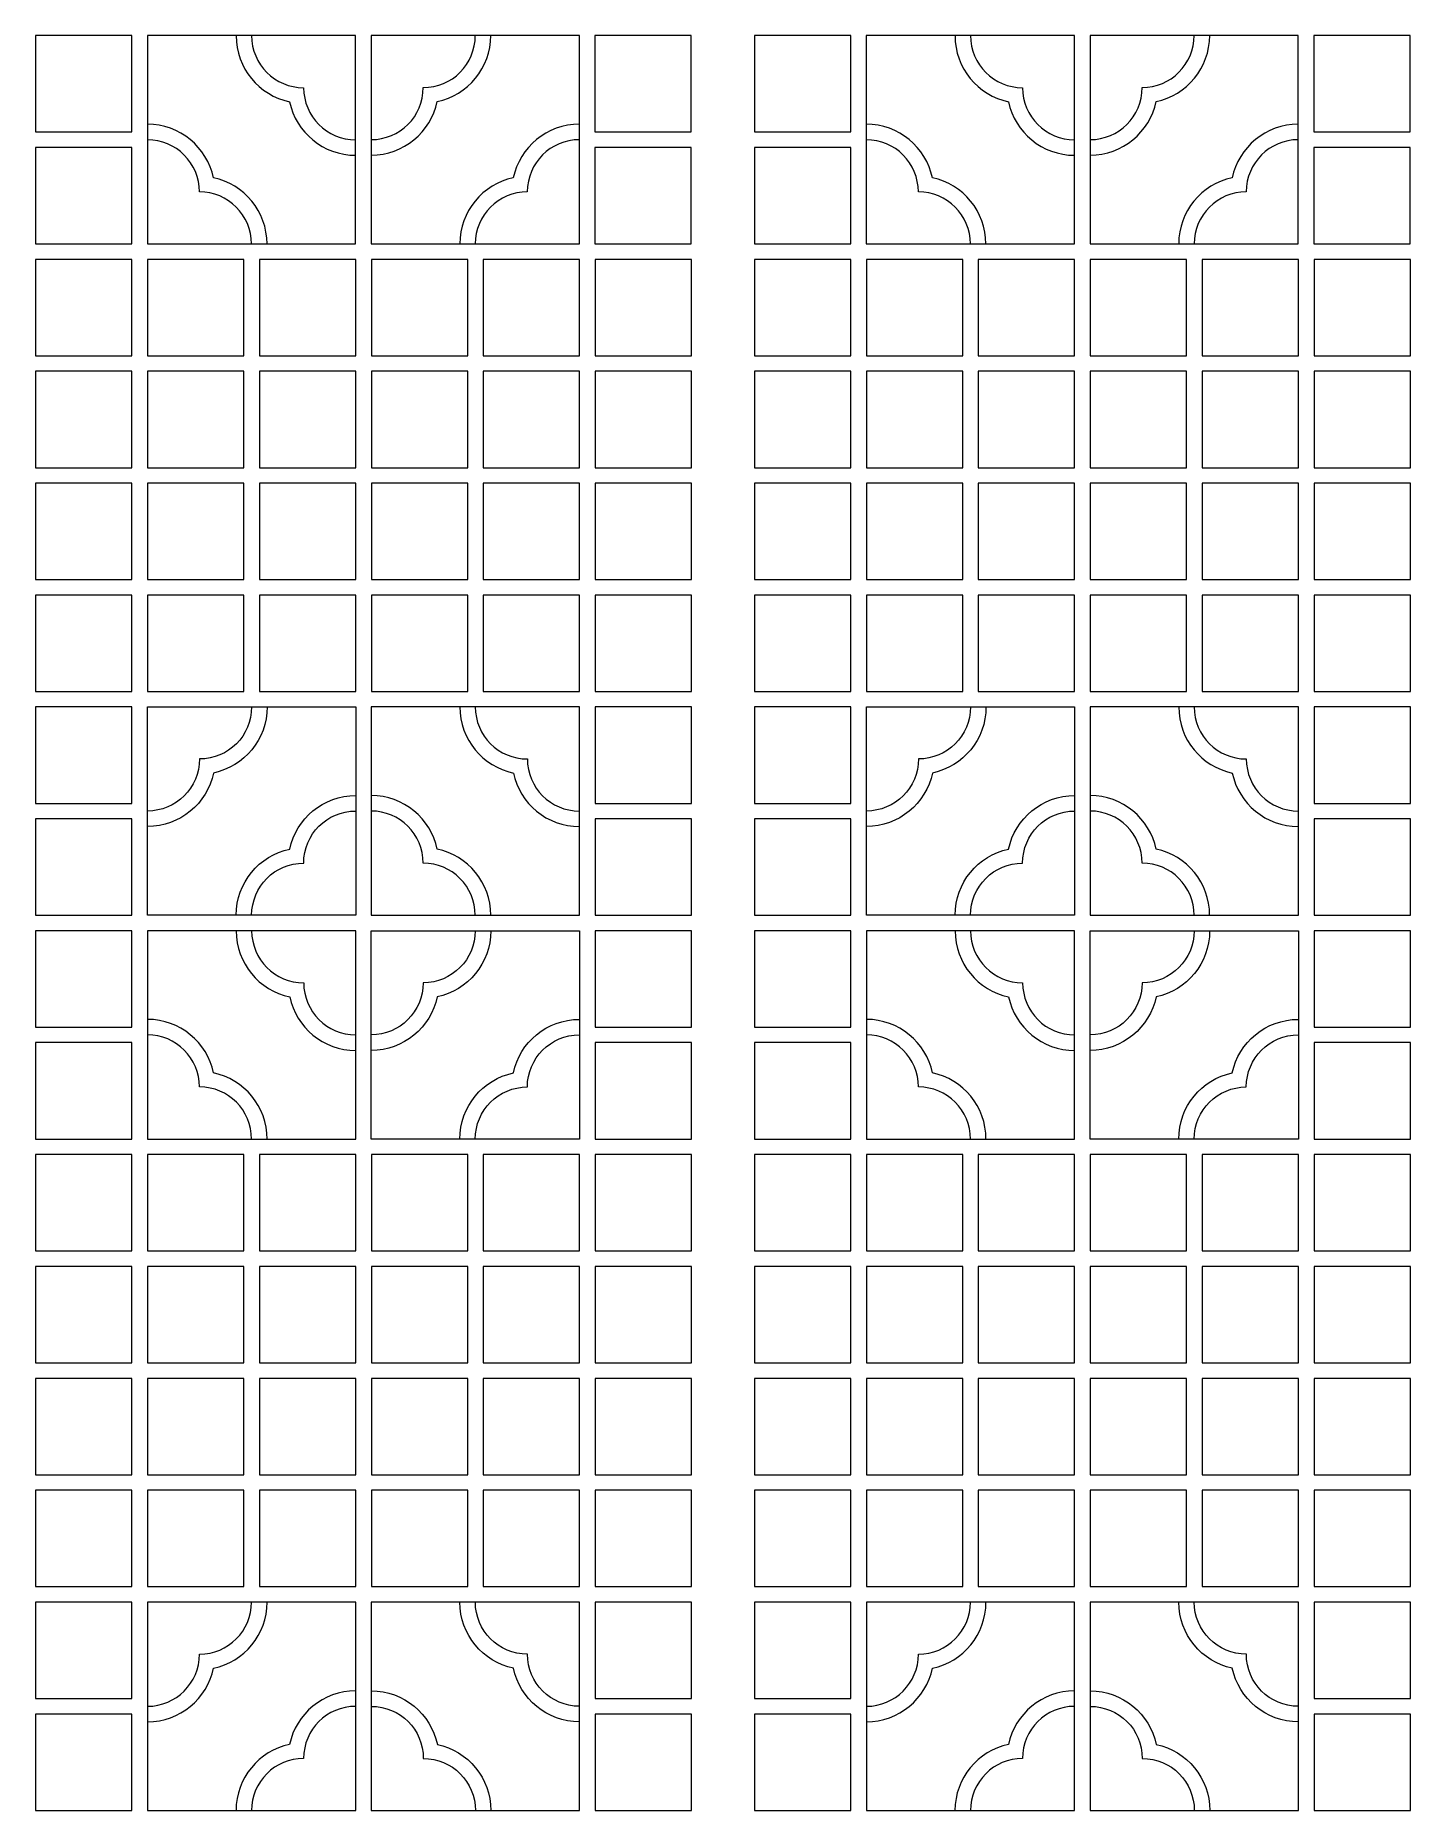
# Model space of a CAD drawing. Header units: centimetres. Extents: x -80 to 80, y -103 to 103.
import ezdxf

# ---------------------------------------------------------------- set-up
doc = ezdxf.new("R2010")
doc.units = ezdxf.units.CM
doc.header["$MEASUREMENT"] = 0
doc.layers.add('layer 1', color=7, linetype='Continuous')

msp = doc.modelspace()

# ---------------------------------------------------------------- linework, layer by layer
at = {"layer": 'layer 1', "color": 142, "lineweight": 9}
for points in [[(-79.88879, 91.89811), (-68.68879, 91.89811), (-68.68879, 103.09811), (-79.88879, 103.09811), (-79.88879, 91.89811)], [(-14.88905, 91.89693), (-3.68905, 91.89693), (-3.68905, 103.09693), (-14.88905, 103.09693), (-14.88905, 91.89693)], [(-79.88879, 78.89811), (-68.68879, 78.89811), (-68.68879, 90.09811), (-79.88879, 90.09811), (-79.88879, 78.89811)], [(-79.88879, 65.89811), (-68.68879, 65.89811), (-68.68879, 77.09811), (-79.88879, 77.09811), (-79.88879, 65.89811)], [(-66.87553, 65.89811), (-55.67553, 65.89811), (-55.67553, 77.09811), (-66.87553, 77.09811), (-66.87553, 65.89811)], [(-53.87553, 65.89811), (-42.67553, 65.89811), (-42.67553, 77.09811), (-53.87553, 77.09811), (-53.87553, 65.89811)], [(-40.86227, 65.89811), (-29.66227, 65.89811), (-29.66227, 77.09811), (-40.86227, 77.09811), (-40.86227, 65.89811)], [(-27.86227, 65.89811), (-16.66227, 65.89811), (-16.66227, 77.09811), (-27.86227, 77.09811), (-27.86227, 65.89811)], [(-14.84901, 65.89811), (-3.64901, 65.89811), (-3.64901, 77.09811), (-14.84901, 77.09811), (-14.84901, 65.89811)], [(-79.88879, 52.89811), (-68.68879, 52.89811), (-68.68879, 64.09811), (-79.88879, 64.09811), (-79.88879, 52.89811)], [(-53.87553, 52.89811), (-42.67553, 52.89811), (-42.67553, 64.09811), (-53.87553, 64.09811), (-53.87553, 52.89811)], [(-27.86227, 52.89811), (-16.66227, 52.89811), (-16.66227, 64.09811), (-27.86227, 64.09811), (-27.86227, 52.89811)], [(-79.88879, 39.89811), (-68.68879, 39.89811), (-68.68879, 51.09811), (-79.88879, 51.09811), (-79.88879, 39.89811)], [(-66.87553, 39.89811), (-55.67553, 39.89811), (-55.67553, 51.09811), (-66.87553, 51.09811), (-66.87553, 39.89811)], [(-53.87553, 39.89811), (-42.67553, 39.89811), (-42.67553, 51.09811), (-53.87553, 51.09811), (-53.87553, 39.89811)], [(-40.86227, 39.89811), (-29.66227, 39.89811), (-29.66227, 51.09811), (-40.86227, 51.09811), (-40.86227, 39.89811)], [(-27.86227, 39.89811), (-16.66227, 39.89811), (-16.66227, 51.09811), (-27.86227, 51.09811), (-27.86227, 39.89811)], [(-14.84901, 39.89811), (-3.64901, 39.89811), (-3.64901, 51.09811), (-14.84901, 51.09811), (-14.84901, 39.89811)], [(-79.88879, 26.89811), (-68.68879, 26.89811), (-68.68879, 38.09811), (-79.88879, 38.09811), (-79.88879, 26.89811)], [(-53.87553, 26.89811), (-42.67553, 26.89811), (-42.67553, 38.09811), (-53.87553, 38.09811), (-53.87553, 26.89811)], [(-27.86227, 26.89811), (-16.66227, 26.89811), (-16.66227, 38.09811), (-27.86227, 38.09811), (-27.86227, 26.89811)], [(-79.88879, 13.89811), (-68.68879, 13.89811), (-68.68879, 25.09811), (-79.88879, 25.09811), (-79.88879, 13.89811)], [(-14.84901, 13.89811), (-3.64901, 13.89811), (-3.64901, 25.09811), (-14.84901, 25.09811), (-14.84901, 13.89811)], [(-79.88879, 0.89811), (-68.68879, 0.89811), (-68.68879, 12.09811), (-79.88879, 12.09811), (-79.88879, 0.89811)], [(-79.88879, -12.10189), (-68.68879, -12.10189), (-68.68879, -0.90189), (-79.88879, -0.90189), (-79.88879, -12.10189)], [(-14.84901, -12.10189), (-3.64901, -12.10189), (-3.64901, -0.90189), (-14.84901, -0.90189), (-14.84901, -12.10189)], [(-79.88879, -25.10189), (-68.68879, -25.10189), (-68.68879, -13.90189), (-79.88879, -13.90189), (-79.88879, -25.10189)], [(-79.88879, -38.10189), (-68.68879, -38.10189), (-68.68879, -26.90189), (-79.88879, -26.90189), (-79.88879, -38.10189)], [(-66.87553, -38.10189), (-55.67553, -38.10189), (-55.67553, -26.90189), (-66.87553, -26.90189), (-66.87553, -38.10189)], [(-53.87553, -38.10189), (-42.67553, -38.10189), (-42.67553, -26.90189), (-53.87553, -26.90189), (-53.87553, -38.10189)], [(-40.86227, -38.10189), (-29.66227, -38.10189), (-29.66227, -26.90189), (-40.86227, -26.90189), (-40.86227, -38.10189)], [(-27.86227, -38.10189), (-16.66227, -38.10189), (-16.66227, -26.90189), (-27.86227, -26.90189), (-27.86227, -38.10189)], [(-14.84901, -38.10189), (-3.64901, -38.10189), (-3.64901, -26.90189), (-14.84901, -26.90189), (-14.84901, -38.10189)], [(-79.88879, -51.10189), (-68.68879, -51.10189), (-68.68879, -39.90189), (-79.88879, -39.90189), (-79.88879, -51.10189)], [(-53.87553, -51.10189), (-42.67553, -51.10189), (-42.67553, -39.90189), (-53.87553, -39.90189), (-53.87553, -51.10189)], [(-27.86227, -51.10189), (-16.66227, -51.10189), (-16.66227, -39.90189), (-27.86227, -39.90189), (-27.86227, -51.10189)], [(-79.88879, -64.10189), (-68.68879, -64.10189), (-68.68879, -52.90189), (-79.88879, -52.90189), (-79.88879, -64.10189)], [(-66.87553, -64.10189), (-55.67553, -64.10189), (-55.67553, -52.90189), (-66.87553, -52.90189), (-66.87553, -64.10189)], [(-53.87553, -64.10189), (-42.67553, -64.10189), (-42.67553, -52.90189), (-53.87553, -52.90189), (-53.87553, -64.10189)], [(-40.86227, -64.10189), (-29.66227, -64.10189), (-29.66227, -52.90189), (-40.86227, -52.90189), (-40.86227, -64.10189)], [(-27.86227, -64.10189), (-16.66227, -64.10189), (-16.66227, -52.90189), (-27.86227, -52.90189), (-27.86227, -64.10189)], [(-14.84901, -64.10189), (-3.64901, -64.10189), (-3.64901, -52.90189), (-14.84901, -52.90189), (-14.84901, -64.10189)], [(-79.88879, -77.10189), (-68.68879, -77.10189), (-68.68879, -65.90189), (-79.88879, -65.90189), (-79.88879, -77.10189)], [(-53.87553, -77.10189), (-42.67553, -77.10189), (-42.67553, -65.90189), (-53.87553, -65.90189), (-53.87553, -77.10189)], [(-27.86227, -77.10189), (-16.66227, -77.10189), (-16.66227, -65.90189), (-27.86227, -65.90189), (-27.86227, -77.10189)], [(-79.88879, -90.10189), (-68.68879, -90.10189), (-68.68879, -78.90189), (-79.88879, -78.90189), (-79.88879, -90.10189)], [(-66.87773, -103.09812), (-42.67773, -103.09812), (-42.67773, -78.89812), (-66.87773, -78.89812), (-66.87773, -103.09812)], [(-40.87773, -103.09812), (-16.67773, -103.09812), (-16.67773, -78.89812), (-40.87773, -78.89812), (-40.87773, -103.09812)], [(-14.84901, -90.10189), (-3.64901, -90.10189), (-3.64901, -78.90189), (-14.84901, -78.90189), (-14.84901, -90.10189)], [(-79.88879, -103.10189), (-68.68879, -103.10189), (-68.68879, -91.90189), (-79.88879, -91.90189), (-79.88879, -103.10189)]]:
    msp.add_lwpolyline(points, close=True, dxfattribs=at)
at = {"layer": 'layer 1', "color": 242, "lineweight": 9}
for points in [[(3.64902, 91.89811), (14.84902, 91.89811), (14.84902, 103.09811), (3.64902, 103.09811), (3.64902, 91.89811)], [(68.64876, 91.89693), (79.84876, 91.89693), (79.84876, 103.09693), (68.64876, 103.09693), (68.64876, 91.89693)], [(3.64902, 78.89811), (14.84902, 78.89811), (14.84902, 90.09811), (3.64902, 90.09811), (3.64902, 78.89811)], [(3.64902, 65.89811), (14.84902, 65.89811), (14.84902, 77.09811), (3.64902, 77.09811), (3.64902, 65.89811)], [(16.66228, 65.89811), (27.86228, 65.89811), (27.86228, 77.09811), (16.66228, 77.09811), (16.66228, 65.89811)], [(29.66228, 65.89811), (40.86228, 65.89811), (40.86228, 77.09811), (29.66228, 77.09811), (29.66228, 65.89811)], [(42.67554, 65.89811), (53.87554, 65.89811), (53.87554, 77.09811), (42.67554, 77.09811), (42.67554, 65.89811)], [(55.67554, 65.89811), (66.87554, 65.89811), (66.87554, 77.09811), (55.67554, 77.09811), (55.67554, 65.89811)], [(68.6888, 65.89811), (79.8888, 65.89811), (79.8888, 77.09811), (68.6888, 77.09811), (68.6888, 65.89811)], [(3.64902, 52.89811), (14.84902, 52.89811), (14.84902, 64.09811), (3.64902, 64.09811), (3.64902, 52.89811)], [(29.66228, 52.89811), (40.86228, 52.89811), (40.86228, 64.09811), (29.66228, 64.09811), (29.66228, 52.89811)], [(55.67554, 52.89811), (66.87554, 52.89811), (66.87554, 64.09811), (55.67554, 64.09811), (55.67554, 52.89811)], [(3.64902, 39.89811), (14.84902, 39.89811), (14.84902, 51.09811), (3.64902, 51.09811), (3.64902, 39.89811)], [(16.66228, 39.89811), (27.86228, 39.89811), (27.86228, 51.09811), (16.66228, 51.09811), (16.66228, 39.89811)], [(29.66228, 39.89811), (40.86228, 39.89811), (40.86228, 51.09811), (29.66228, 51.09811), (29.66228, 39.89811)], [(42.67554, 39.89811), (53.87554, 39.89811), (53.87554, 51.09811), (42.67554, 51.09811), (42.67554, 39.89811)], [(55.67554, 39.89811), (66.87554, 39.89811), (66.87554, 51.09811), (55.67554, 51.09811), (55.67554, 39.89811)], [(68.6888, 39.89811), (79.8888, 39.89811), (79.8888, 51.09811), (68.6888, 51.09811), (68.6888, 39.89811)], [(3.64902, 26.89811), (14.84902, 26.89811), (14.84902, 38.09811), (3.64902, 38.09811), (3.64902, 26.89811)], [(29.66228, 26.89811), (40.86228, 26.89811), (40.86228, 38.09811), (29.66228, 38.09811), (29.66228, 26.89811)], [(55.67554, 26.89811), (66.87554, 26.89811), (66.87554, 38.09811), (55.67554, 38.09811), (55.67554, 26.89811)], [(3.64902, 13.89811), (14.84902, 13.89811), (14.84902, 25.09811), (3.64902, 25.09811), (3.64902, 13.89811)], [(68.6888, 13.89811), (79.8888, 13.89811), (79.8888, 25.09811), (68.6888, 25.09811), (68.6888, 13.89811)], [(3.64902, 0.89811), (14.84902, 0.89811), (14.84902, 12.09811), (3.64902, 12.09811), (3.64902, 0.89811)], [(3.64902, -12.10189), (14.84902, -12.10189), (14.84902, -0.90189), (3.64902, -0.90189), (3.64902, -12.10189)], [(68.6888, -12.10189), (79.8888, -12.10189), (79.8888, -0.90189), (68.6888, -0.90189), (68.6888, -12.10189)], [(3.64902, -25.10189), (14.84902, -25.10189), (14.84902, -13.90189), (3.64902, -13.90189), (3.64902, -25.10189)], [(3.64902, -38.10189), (14.84902, -38.10189), (14.84902, -26.90189), (3.64902, -26.90189), (3.64902, -38.10189)], [(16.66228, -38.10189), (27.86228, -38.10189), (27.86228, -26.90189), (16.66228, -26.90189), (16.66228, -38.10189)], [(29.66228, -38.10189), (40.86228, -38.10189), (40.86228, -26.90189), (29.66228, -26.90189), (29.66228, -38.10189)], [(42.67554, -38.10189), (53.87554, -38.10189), (53.87554, -26.90189), (42.67554, -26.90189), (42.67554, -38.10189)], [(55.67554, -38.10189), (66.87554, -38.10189), (66.87554, -26.90189), (55.67554, -26.90189), (55.67554, -38.10189)], [(68.6888, -38.10189), (79.8888, -38.10189), (79.8888, -26.90189), (68.6888, -26.90189), (68.6888, -38.10189)], [(3.64902, -51.10189), (14.84902, -51.10189), (14.84902, -39.90189), (3.64902, -39.90189), (3.64902, -51.10189)], [(29.66228, -51.10189), (40.86228, -51.10189), (40.86228, -39.90189), (29.66228, -39.90189), (29.66228, -51.10189)], [(55.67554, -51.10189), (66.87554, -51.10189), (66.87554, -39.90189), (55.67554, -39.90189), (55.67554, -51.10189)], [(3.64902, -64.10189), (14.84902, -64.10189), (14.84902, -52.90189), (3.64902, -52.90189), (3.64902, -64.10189)], [(16.66228, -64.10189), (27.86228, -64.10189), (27.86228, -52.90189), (16.66228, -52.90189), (16.66228, -64.10189)], [(29.66228, -64.10189), (40.86228, -64.10189), (40.86228, -52.90189), (29.66228, -52.90189), (29.66228, -64.10189)], [(42.67554, -64.10189), (53.87554, -64.10189), (53.87554, -52.90189), (42.67554, -52.90189), (42.67554, -64.10189)], [(55.67554, -64.10189), (66.87554, -64.10189), (66.87554, -52.90189), (55.67554, -52.90189), (55.67554, -64.10189)], [(68.6888, -64.10189), (79.8888, -64.10189), (79.8888, -52.90189), (68.6888, -52.90189), (68.6888, -64.10189)], [(3.64902, -77.10189), (14.84902, -77.10189), (14.84902, -65.90189), (3.64902, -65.90189), (3.64902, -77.10189)], [(29.66228, -77.10189), (40.86228, -77.10189), (40.86228, -65.90189), (29.66228, -65.90189), (29.66228, -77.10189)], [(55.67554, -77.10189), (66.87554, -77.10189), (66.87554, -65.90189), (55.67554, -65.90189), (55.67554, -77.10189)], [(3.64902, -90.10189), (14.84902, -90.10189), (14.84902, -78.90189), (3.64902, -78.90189), (3.64902, -90.10189)], [(16.66008, -103.09812), (40.86008, -103.09812), (40.86008, -78.89812), (16.66008, -78.89812), (16.66008, -103.09812)], [(42.66008, -103.09812), (66.86008, -103.09812), (66.86008, -78.89812), (42.66008, -78.89812), (42.66008, -103.09812)], [(68.6888, -90.10189), (79.8888, -90.10189), (79.8888, -78.90189), (68.6888, -78.90189), (68.6888, -90.10189)], [(3.64902, -103.10189), (14.84902, -103.10189), (14.84902, -91.90189), (3.64902, -91.90189), (3.64902, -103.10189)]]:
    msp.add_lwpolyline(points, close=True, dxfattribs=at)
at = {"layer": 'layer 1', "color": 142, "lineweight": 9}
for points in [[(-66.88888, 78.89697), (-66.88888, 78.89697), (-66.88888, 103.09697), (-66.88888, 103.09697), (-66.88888, 103.09697), (-66.88888, 103.09697), (-42.68888, 103.09697), (-42.68888, 103.09697), (-42.68888, 103.09697), (-42.68888, 103.09697), (-42.68888, 78.89697), (-42.68888, 78.89697), (-42.68888, 78.89697), (-42.68888, 78.89697), (-66.88888, 78.89697), (-66.88888, 78.89697)], [(-16.68892, 78.89811), (-16.68892, 78.89811), (-40.88892, 78.89811), (-40.88892, 78.89811), (-40.88892, 78.89811), (-40.88892, 78.89811), (-40.88892, 103.09811), (-40.88892, 103.09811), (-40.88892, 103.09811), (-40.88892, 103.09811), (-16.68892, 103.09811), (-16.68892, 103.09811), (-16.68892, 103.09811), (-16.68892, 103.09811), (-16.68892, 78.89811), (-16.68892, 78.89811)], [(-3.68905, 78.89693), (-3.68905, 78.89693), (-14.88905, 78.89693), (-14.88905, 78.89693), (-14.88905, 78.89693), (-14.88905, 78.89693), (-14.88905, 90.09693), (-14.88905, 90.09693), (-14.88905, 90.09693), (-14.88905, 90.09693), (-3.68905, 90.09693), (-3.68905, 90.09693), (-3.68905, 90.09693), (-3.68905, 90.09693), (-3.68905, 78.89693), (-3.68905, 78.89693)], [(-55.67553, 52.89811), (-55.67553, 52.89811), (-66.87553, 52.89811), (-66.87553, 52.89811), (-66.87553, 52.89811), (-66.87553, 52.89811), (-66.87553, 64.09811), (-66.87553, 64.09811), (-66.87553, 64.09811), (-66.87553, 64.09811), (-55.67553, 64.09811), (-55.67553, 64.09811), (-55.67553, 64.09811), (-55.67553, 64.09811), (-55.67553, 52.89811), (-55.67553, 52.89811)], [(-29.66227, 52.89811), (-29.66227, 52.89811), (-40.86227, 52.89811), (-40.86227, 52.89811), (-40.86227, 52.89811), (-40.86227, 52.89811), (-40.86227, 64.09811), (-40.86227, 64.09811), (-40.86227, 64.09811), (-40.86227, 64.09811), (-29.66227, 64.09811), (-29.66227, 64.09811), (-29.66227, 64.09811), (-29.66227, 64.09811), (-29.66227, 52.89811), (-29.66227, 52.89811)], [(-3.64901, 52.89811), (-3.64901, 52.89811), (-14.84901, 52.89811), (-14.84901, 52.89811), (-14.84901, 52.89811), (-14.84901, 52.89811), (-14.84901, 64.09811), (-14.84901, 64.09811), (-14.84901, 64.09811), (-14.84901, 64.09811), (-3.64901, 64.09811), (-3.64901, 64.09811), (-3.64901, 64.09811), (-3.64901, 64.09811), (-3.64901, 52.89811), (-3.64901, 52.89811)], [(-55.67553, 26.89811), (-55.67553, 26.89811), (-66.87553, 26.89811), (-66.87553, 26.89811), (-66.87553, 26.89811), (-66.87553, 26.89811), (-66.87553, 38.09811), (-66.87553, 38.09811), (-66.87553, 38.09811), (-66.87553, 38.09811), (-55.67553, 38.09811), (-55.67553, 38.09811), (-55.67553, 38.09811), (-55.67553, 38.09811), (-55.67553, 26.89811), (-55.67553, 26.89811)], [(-29.66227, 26.89811), (-29.66227, 26.89811), (-40.86227, 26.89811), (-40.86227, 26.89811), (-40.86227, 26.89811), (-40.86227, 26.89811), (-40.86227, 38.09811), (-40.86227, 38.09811), (-40.86227, 38.09811), (-40.86227, 38.09811), (-29.66227, 38.09811), (-29.66227, 38.09811), (-29.66227, 38.09811), (-29.66227, 38.09811), (-29.66227, 26.89811), (-29.66227, 26.89811)], [(-3.64901, 26.89811), (-3.64901, 26.89811), (-14.84901, 26.89811), (-14.84901, 26.89811), (-14.84901, 26.89811), (-14.84901, 26.89811), (-14.84901, 38.09811), (-14.84901, 38.09811), (-14.84901, 38.09811), (-14.84901, 38.09811), (-3.64901, 38.09811), (-3.64901, 38.09811), (-3.64901, 38.09811), (-3.64901, 38.09811), (-3.64901, 26.89811), (-3.64901, 26.89811)], [(-66.87931, 25.10377), (-66.87931, 25.10377), (-66.87931, 0.90377), (-66.87931, 0.90377), (-66.87931, 0.90377), (-66.87931, 0.90377), (-42.67931, 0.90377), (-42.67931, 0.90377), (-42.67931, 0.90377), (-42.67931, 0.90377), (-42.67931, 25.10377), (-42.67931, 25.10377), (-42.67931, 25.10377), (-42.67931, 25.10377), (-66.87931, 25.10377), (-66.87931, 25.10377)], [(-16.67931, 25.10377), (-16.67931, 25.10377), (-16.67931, 0.90377), (-16.67931, 0.90377), (-16.67931, 0.90377), (-16.67931, 0.90377), (-40.87931, 0.90377), (-40.87931, 0.90377), (-40.87931, 0.90377), (-40.87931, 0.90377), (-40.87931, 25.10377), (-40.87931, 25.10377), (-40.87931, 25.10377), (-40.87931, 25.10377), (-16.67931, 25.10377), (-16.67931, 25.10377)], [(-3.64901, 0.89811), (-3.64901, 0.89811), (-14.84901, 0.89811), (-14.84901, 0.89811), (-14.84901, 0.89811), (-14.84901, 0.89811), (-14.84901, 12.09811), (-14.84901, 12.09811), (-14.84901, 12.09811), (-14.84901, 12.09811), (-3.64901, 12.09811), (-3.64901, 12.09811), (-3.64901, 12.09811), (-3.64901, 12.09811), (-3.64901, 0.89811), (-3.64901, 0.89811)], [(-66.87931, -25.09623), (-66.87931, -25.09623), (-66.87931, -0.89623), (-66.87931, -0.89623), (-66.87931, -0.89623), (-66.87931, -0.89623), (-42.67931, -0.89623), (-42.67931, -0.89623), (-42.67931, -0.89623), (-42.67931, -0.89623), (-42.67931, -25.09623), (-42.67931, -25.09623), (-42.67931, -25.09623), (-42.67931, -25.09623), (-66.87931, -25.09623), (-66.87931, -25.09623)], [(-16.67931, -25.09623), (-16.67931, -25.09623), (-16.67931, -0.89623), (-16.67931, -0.89623), (-16.67931, -0.89623), (-16.67931, -0.89623), (-40.87931, -0.89623), (-40.87931, -0.89623), (-40.87931, -0.89623), (-40.87931, -0.89623), (-40.87931, -25.09623), (-40.87931, -25.09623), (-40.87931, -25.09623), (-40.87931, -25.09623), (-16.67931, -25.09623), (-16.67931, -25.09623)], [(-3.64901, -25.10189), (-3.64901, -25.10189), (-14.84901, -25.10189), (-14.84901, -25.10189), (-14.84901, -25.10189), (-14.84901, -25.10189), (-14.84901, -13.90189), (-14.84901, -13.90189), (-14.84901, -13.90189), (-14.84901, -13.90189), (-3.64901, -13.90189), (-3.64901, -13.90189), (-3.64901, -13.90189), (-3.64901, -13.90189), (-3.64901, -25.10189), (-3.64901, -25.10189)], [(-55.67553, -51.10189), (-55.67553, -51.10189), (-66.87553, -51.10189), (-66.87553, -51.10189), (-66.87553, -51.10189), (-66.87553, -51.10189), (-66.87553, -39.90189), (-66.87553, -39.90189), (-66.87553, -39.90189), (-66.87553, -39.90189), (-55.67553, -39.90189), (-55.67553, -39.90189), (-55.67553, -39.90189), (-55.67553, -39.90189), (-55.67553, -51.10189), (-55.67553, -51.10189)], [(-29.66227, -51.10189), (-29.66227, -51.10189), (-40.86227, -51.10189), (-40.86227, -51.10189), (-40.86227, -51.10189), (-40.86227, -51.10189), (-40.86227, -39.90189), (-40.86227, -39.90189), (-40.86227, -39.90189), (-40.86227, -39.90189), (-29.66227, -39.90189), (-29.66227, -39.90189), (-29.66227, -39.90189), (-29.66227, -39.90189), (-29.66227, -51.10189), (-29.66227, -51.10189)], [(-3.64901, -51.10189), (-3.64901, -51.10189), (-14.84901, -51.10189), (-14.84901, -51.10189), (-14.84901, -51.10189), (-14.84901, -51.10189), (-14.84901, -39.90189), (-14.84901, -39.90189), (-14.84901, -39.90189), (-14.84901, -39.90189), (-3.64901, -39.90189), (-3.64901, -39.90189), (-3.64901, -39.90189), (-3.64901, -39.90189), (-3.64901, -51.10189), (-3.64901, -51.10189)], [(-55.67553, -77.10189), (-55.67553, -77.10189), (-66.87553, -77.10189), (-66.87553, -77.10189), (-66.87553, -77.10189), (-66.87553, -77.10189), (-66.87553, -65.90189), (-66.87553, -65.90189), (-66.87553, -65.90189), (-66.87553, -65.90189), (-55.67553, -65.90189), (-55.67553, -65.90189), (-55.67553, -65.90189), (-55.67553, -65.90189), (-55.67553, -77.10189), (-55.67553, -77.10189)], [(-29.66227, -77.10189), (-29.66227, -77.10189), (-40.86227, -77.10189), (-40.86227, -77.10189), (-40.86227, -77.10189), (-40.86227, -77.10189), (-40.86227, -65.90189), (-40.86227, -65.90189), (-40.86227, -65.90189), (-40.86227, -65.90189), (-29.66227, -65.90189), (-29.66227, -65.90189), (-29.66227, -65.90189), (-29.66227, -65.90189), (-29.66227, -77.10189), (-29.66227, -77.10189)], [(-3.64901, -77.10189), (-3.64901, -77.10189), (-14.84901, -77.10189), (-14.84901, -77.10189), (-14.84901, -77.10189), (-14.84901, -77.10189), (-14.84901, -65.90189), (-14.84901, -65.90189), (-14.84901, -65.90189), (-14.84901, -65.90189), (-3.64901, -65.90189), (-3.64901, -65.90189), (-3.64901, -65.90189), (-3.64901, -65.90189), (-3.64901, -77.10189), (-3.64901, -77.10189)], [(-3.64901, -103.10189), (-3.64901, -103.10189), (-14.84901, -103.10189), (-14.84901, -103.10189), (-14.84901, -103.10189), (-14.84901, -103.10189), (-14.84901, -91.90189), (-14.84901, -91.90189), (-14.84901, -91.90189), (-14.84901, -91.90189), (-3.64901, -91.90189), (-3.64901, -91.90189), (-3.64901, -91.90189), (-3.64901, -91.90189), (-3.64901, -103.10189), (-3.64901, -103.10189)]]:
    msp.add_open_spline(points, degree=3, knots=[0, 0, 0, 0, 0.2, 0.2, 0.2, 0.2, 0.4, 0.4, 0.4, 0.4, 0.6, 0.6, 0.6, 0.6, 1, 1, 1, 1], dxfattribs=at)
at = {"layer": 'layer 1', "color": 250, "lineweight": 9}
for points, knots in [([(-56.57913, 103.0913), (-56.57913, 99.31561), (-53.91207, 96.16161), (-50.3595, 95.4109), (-50.3595, 95.4109), (-49.60878, 91.85837), (-46.4548, 89.1913), (-42.67913, 89.1913)], [0, 0, 0, 0, 0.333333333, 0.333333333, 0.333333333, 0.333333333, 1, 1, 1, 1]), ([(-54.77913, 103.0913), (-54.77913, 99.75055), (-52.06989, 97.042), (-48.72912, 97.042), (-48.72912, 97.042), (-48.72912, 97.04176), (-48.72913, 97.04153), (-48.72913, 97.0413), (-48.72913, 97.0413), (-48.72913, 93.70055), (-46.01989, 90.9913), (-42.67913, 90.9913)], [0, 0, 0, 0, 0.25, 0.25, 0.25, 0.25, 0.5, 0.5, 0.5, 0.5, 1, 1, 1, 1]), ([(-40.88325, 91.00786), (-37.5425, 91.00786), (-34.83395, 93.7171), (-34.83395, 97.05787), (-34.83395, 97.05787), (-34.83371, 97.05787), (-34.83348, 97.05786), (-34.83325, 97.05786), (-34.83325, 97.05786), (-31.4925, 97.05786), (-28.78325, 99.7671), (-28.78325, 103.10786)], [0, 0, 0, 0, 0.25, 0.25, 0.25, 0.25, 0.5, 0.5, 0.5, 0.5, 1, 1, 1, 1]), ([(-40.88325, 89.20786), (-37.10756, 89.20786), (-33.95356, 91.87492), (-33.20285, 95.42749), (-33.20285, 95.42749), (-29.65032, 96.17821), (-26.98325, 99.33219), (-26.98325, 103.10786)], [0, 0, 0, 0, 0.333333333, 0.333333333, 0.333333333, 0.333333333, 1, 1, 1, 1]), ([(-16.68733, 92.79975), (-20.46302, 92.79975), (-23.61702, 90.13269), (-24.36773, 86.58012), (-24.36773, 86.58012), (-27.92026, 85.8294), (-30.58733, 82.67542), (-30.58733, 78.89975)], [0, 0, 0, 0, 0.333333333, 0.333333333, 0.333333333, 0.333333333, 1, 1, 1, 1]), ([(-52.98724, 78.89538), (-52.98724, 82.67107), (-55.6543, 85.82507), (-59.20687, 86.57578), (-59.20687, 86.57578), (-59.95759, 90.12831), (-63.11157, 92.79538), (-66.88724, 92.79538)], [0, 0, 0, 0, 0.333333333, 0.333333333, 0.333333333, 0.333333333, 1, 1, 1, 1]), ([(-54.78724, 78.89538), (-54.78724, 82.23613), (-57.49648, 84.94468), (-60.83725, 84.94468), (-60.83725, 84.94468), (-60.83725, 84.94492), (-60.83724, 84.94515), (-60.83724, 84.94538), (-60.83724, 84.94538), (-60.83724, 88.28613), (-63.54648, 90.99538), (-66.88724, 90.99538)], [0, 0, 0, 0, 0.25, 0.25, 0.25, 0.25, 0.5, 0.5, 0.5, 0.5, 1, 1, 1, 1]), ([(-16.68733, 90.99975), (-20.02808, 90.99975), (-22.73663, 88.29051), (-22.73663, 84.94974), (-22.73663, 84.94974), (-22.73687, 84.94974), (-22.7371, 84.94975), (-22.73733, 84.94975), (-22.73733, 84.94975), (-26.07808, 84.94975), (-28.78733, 82.24051), (-28.78733, 78.89975)], [0, 0, 0, 0, 0.25, 0.25, 0.25, 0.25, 0.5, 0.5, 0.5, 0.5, 1, 1, 1, 1]), ([(-54.77767, 25.10536), (-54.77767, 21.76461), (-57.48691, 19.05606), (-60.82768, 19.05606), (-60.82768, 19.05606), (-60.82768, 19.05582), (-60.82767, 19.05559), (-60.82767, 19.05536), (-60.82767, 19.05536), (-60.82767, 15.71461), (-63.53691, 13.00536), (-66.87767, 13.00536)], [0, 0, 0, 0, 0.25, 0.25, 0.25, 0.25, 0.5, 0.5, 0.5, 0.5, 1, 1, 1, 1]), ([(-52.97767, 25.10536), (-52.97767, 21.32967), (-55.64473, 18.17567), (-59.1973, 17.42496), (-59.1973, 17.42496), (-59.94802, 13.87243), (-63.102, 11.20536), (-66.87767, 11.20536)], [0, 0, 0, 0, 0.333333333, 0.333333333, 0.333333333, 0.333333333, 1, 1, 1, 1]), ([(-30.58095, 25.10536), (-30.58095, 21.32967), (-27.91389, 18.17567), (-24.36132, 17.42496), (-24.36132, 17.42496), (-23.6106, 13.87243), (-20.45662, 11.20536), (-16.68095, 11.20536)], [0, 0, 0, 0, 0.333333333, 0.333333333, 0.333333333, 0.333333333, 1, 1, 1, 1]), ([(-28.78095, 25.10536), (-28.78095, 21.76461), (-26.07171, 19.05606), (-22.73094, 19.05606), (-22.73094, 19.05606), (-22.73094, 19.05582), (-22.73095, 19.05559), (-22.73095, 19.05536), (-22.73095, 19.05536), (-22.73095, 15.71461), (-20.02171, 13.00536), (-16.68095, 13.00536)], [0, 0, 0, 0, 0.25, 0.25, 0.25, 0.25, 0.5, 0.5, 0.5, 0.5, 1, 1, 1, 1]), ([(-56.56956, 0.90944), (-56.56956, 4.68513), (-53.9025, 7.83913), (-50.34993, 8.58984), (-50.34993, 8.58984), (-49.59921, 12.14237), (-46.44523, 14.80944), (-42.66956, 14.80944)], [0, 0, 0, 0, 0.333333333, 0.333333333, 0.333333333, 0.333333333, 1, 1, 1, 1]), ([(-26.98906, 0.90944), (-26.98906, 4.68513), (-29.65612, 7.83913), (-33.20869, 8.58984), (-33.20869, 8.58984), (-33.95941, 12.14237), (-37.11339, 14.80944), (-40.88906, 14.80944)], [0, 0, 0, 0, 0.333333333, 0.333333333, 0.333333333, 0.333333333, 1, 1, 1, 1]), ([(-54.76956, 0.90944), (-54.76956, 4.25019), (-52.06032, 6.95874), (-48.71955, 6.95874), (-48.71955, 6.95874), (-48.71955, 6.95898), (-48.71956, 6.95921), (-48.71956, 6.95944), (-48.71956, 6.95944), (-48.71956, 10.30019), (-46.01032, 13.00944), (-42.66956, 13.00944)], [0, 0, 0, 0, 0.25, 0.25, 0.25, 0.25, 0.5, 0.5, 0.5, 0.5, 1, 1, 1, 1]), ([(-28.78906, 0.90944), (-28.78906, 4.25019), (-31.4983, 6.95874), (-34.83907, 6.95874), (-34.83907, 6.95874), (-34.83907, 6.95898), (-34.83906, 6.95921), (-34.83906, 6.95944), (-34.83906, 6.95944), (-34.83906, 10.30019), (-37.5483, 13.00944), (-40.88906, 13.00944)], [0, 0, 0, 0, 0.25, 0.25, 0.25, 0.25, 0.5, 0.5, 0.5, 0.5, 1, 1, 1, 1]), ([(-56.56956, -0.9019), (-56.56956, -4.67759), (-53.9025, -7.83159), (-50.34993, -8.5823), (-50.34993, -8.5823), (-49.59921, -12.13483), (-46.44523, -14.8019), (-42.66956, -14.8019)], [0, 0, 0, 0, 0.333333333, 0.333333333, 0.333333333, 0.333333333, 1, 1, 1, 1]), ([(-54.76956, -0.9019), (-54.76956, -4.24265), (-52.06032, -6.9512), (-48.71955, -6.9512), (-48.71955, -6.9512), (-48.71955, -6.95144), (-48.71956, -6.95167), (-48.71956, -6.9519), (-48.71956, -6.9519), (-48.71956, -10.29265), (-46.01032, -13.0019), (-42.66956, -13.0019)], [0, 0, 0, 0, 0.25, 0.25, 0.25, 0.25, 0.5, 0.5, 0.5, 0.5, 1, 1, 1, 1]), ([(-28.78906, -0.9019), (-28.78906, -4.24265), (-31.4983, -6.9512), (-34.83907, -6.9512), (-34.83907, -6.9512), (-34.83907, -6.95144), (-34.83906, -6.95167), (-34.83906, -6.9519), (-34.83906, -6.9519), (-34.83906, -10.29265), (-37.5483, -13.0019), (-40.88906, -13.0019)], [0, 0, 0, 0, 0.25, 0.25, 0.25, 0.25, 0.5, 0.5, 0.5, 0.5, 1, 1, 1, 1]), ([(-26.98906, -0.9019), (-26.98906, -4.67759), (-29.65612, -7.83159), (-33.20869, -8.5823), (-33.20869, -8.5823), (-33.95941, -12.13483), (-37.11339, -14.8019), (-40.88906, -14.8019)], [0, 0, 0, 0, 0.333333333, 0.333333333, 0.333333333, 0.333333333, 1, 1, 1, 1]), ([(-52.97767, -25.09782), (-52.97767, -21.32213), (-55.64473, -18.16813), (-59.1973, -17.41742), (-59.1973, -17.41742), (-59.94802, -13.86489), (-63.102, -11.19782), (-66.87767, -11.19782)], [0, 0, 0, 0, 0.333333333, 0.333333333, 0.333333333, 0.333333333, 1, 1, 1, 1]), ([(-30.58095, -25.09782), (-30.58095, -21.32213), (-27.91389, -18.16813), (-24.36132, -17.41742), (-24.36132, -17.41742), (-23.6106, -13.86489), (-20.45662, -11.19782), (-16.68095, -11.19782)], [0, 0, 0, 0, 0.333333333, 0.333333333, 0.333333333, 0.333333333, 1, 1, 1, 1]), ([(-54.77767, -25.09782), (-54.77767, -21.75707), (-57.48691, -19.04852), (-60.82768, -19.04852), (-60.82768, -19.04852), (-60.82768, -19.04828), (-60.82767, -19.04805), (-60.82767, -19.04782), (-60.82767, -19.04782), (-60.82767, -15.70707), (-63.53691, -12.99782), (-66.87767, -12.99782)], [0, 0, 0, 0, 0.25, 0.25, 0.25, 0.25, 0.5, 0.5, 0.5, 0.5, 1, 1, 1, 1]), ([(-28.78095, -25.09782), (-28.78095, -21.75707), (-26.07171, -19.04852), (-22.73094, -19.04852), (-22.73094, -19.04852), (-22.73094, -19.04828), (-22.73095, -19.04805), (-22.73095, -19.04782), (-22.73095, -19.04782), (-22.73095, -15.70707), (-20.02171, -12.99782), (-16.68095, -12.99782)], [0, 0, 0, 0, 0.25, 0.25, 0.25, 0.25, 0.5, 0.5, 0.5, 0.5, 1, 1, 1, 1]), ([(-66.87932, -90.99976), (-63.53857, -90.99976), (-60.83002, -88.29052), (-60.83002, -84.94975), (-60.83002, -84.94975), (-60.82978, -84.94975), (-60.82955, -84.94976), (-60.82932, -84.94976), (-60.82932, -84.94976), (-57.48857, -84.94976), (-54.77932, -82.24052), (-54.77932, -78.89976)], [0, 0, 0, 0, 0.25, 0.25, 0.25, 0.25, 0.5, 0.5, 0.5, 0.5, 1, 1, 1, 1]), ([(-66.87932, -92.79976), (-63.10363, -92.79976), (-59.94963, -90.1327), (-59.19892, -86.58013), (-59.19892, -86.58013), (-55.64639, -85.82941), (-52.97932, -82.67543), (-52.97932, -78.89976)], [0, 0, 0, 0, 0.333333333, 0.333333333, 0.333333333, 0.333333333, 1, 1, 1, 1]), ([(-16.67614, -92.79976), (-20.45183, -92.79976), (-23.60583, -90.1327), (-24.35654, -86.58013), (-24.35654, -86.58013), (-27.90907, -85.82941), (-30.57614, -82.67543), (-30.57614, -78.89976)], [0, 0, 0, 0, 0.333333333, 0.333333333, 0.333333333, 0.333333333, 1, 1, 1, 1]), ([(-16.67614, -90.99976), (-20.01689, -90.99976), (-22.72544, -88.29052), (-22.72544, -84.94975), (-22.72544, -84.94975), (-22.72568, -84.94975), (-22.72591, -84.94976), (-22.72614, -84.94976), (-22.72614, -84.94976), (-26.06689, -84.94976), (-28.77614, -82.24052), (-28.77614, -78.89976)], [0, 0, 0, 0, 0.25, 0.25, 0.25, 0.25, 0.5, 0.5, 0.5, 0.5, 1, 1, 1, 1]), ([(-42.6834, -89.20787), (-46.45909, -89.20787), (-49.61309, -91.87493), (-50.3638, -95.4275), (-50.3638, -95.4275), (-53.91633, -96.17822), (-56.5834, -99.3322), (-56.5834, -103.10787)], [0, 0, 0, 0, 0.333333333, 0.333333333, 0.333333333, 0.333333333, 1, 1, 1, 1]), ([(-40.87206, -89.20787), (-37.09637, -89.20787), (-33.94237, -91.87493), (-33.19166, -95.4275), (-33.19166, -95.4275), (-29.63913, -96.17822), (-26.97206, -99.3322), (-26.97206, -103.10787)], [0, 0, 0, 0, 0.333333333, 0.333333333, 0.333333333, 0.333333333, 1, 1, 1, 1]), ([(-42.6834, -91.00787), (-46.02415, -91.00787), (-48.7327, -93.71711), (-48.7327, -97.05788), (-48.7327, -97.05788), (-48.73294, -97.05788), (-48.73317, -97.05787), (-48.7334, -97.05787), (-48.7334, -97.05787), (-52.07415, -97.05787), (-54.7834, -99.76711), (-54.7834, -103.10787)], [0, 0, 0, 0, 0.25, 0.25, 0.25, 0.25, 0.5, 0.5, 0.5, 0.5, 1, 1, 1, 1]), ([(-40.87206, -91.00787), (-37.53131, -91.00787), (-34.82276, -93.71711), (-34.82276, -97.05788), (-34.82276, -97.05788), (-34.82252, -97.05788), (-34.82229, -97.05787), (-34.82206, -97.05787), (-34.82206, -97.05787), (-31.48131, -97.05787), (-28.77206, -99.76711), (-28.77206, -103.10787)], [0, 0, 0, 0, 0.25, 0.25, 0.25, 0.25, 0.5, 0.5, 0.5, 0.5, 1, 1, 1, 1])]:
    msp.add_open_spline(points, degree=3, knots=knots, dxfattribs=at)
at = {"layer": 'layer 1', "color": 242, "lineweight": 9}
for points, knots in [([(16.64893, 78.89697), (16.64893, 78.89697), (16.64893, 103.09697), (16.64893, 103.09697), (16.64893, 103.09697), (16.64893, 103.09697), (40.84893, 103.09697), (40.84893, 103.09697), (40.84893, 103.09697), (40.84893, 103.09697), (40.84893, 78.89697), (40.84893, 78.89697), (40.84893, 78.89697), (40.84893, 78.89697), (16.64893, 78.89697), (16.64893, 78.89697)], [0, 0, 0, 0, 0.2, 0.2, 0.2, 0.2, 0.4, 0.4, 0.4, 0.4, 0.6, 0.6, 0.6, 0.6, 1, 1, 1, 1]), ([(26.95868, 103.0913), (26.95868, 99.31561), (29.62574, 96.16161), (33.17831, 95.4109), (33.17831, 95.4109), (33.92903, 91.85837), (37.08301, 89.1913), (40.85868, 89.1913)], [0, 0, 0, 0, 0.333333333, 0.333333333, 0.333333333, 0.333333333, 1, 1, 1, 1]), ([(28.75868, 103.0913), (28.75868, 99.75055), (31.46792, 97.042), (34.80869, 97.042), (34.80869, 97.042), (34.80869, 97.04176), (34.80868, 97.04153), (34.80868, 97.0413), (34.80868, 97.0413), (34.80868, 93.70055), (37.51792, 90.9913), (40.85868, 90.9913)], [0, 0, 0, 0, 0.25, 0.25, 0.25, 0.25, 0.5, 0.5, 0.5, 0.5, 1, 1, 1, 1]), ([(66.84889, 78.89811), (66.84889, 78.89811), (42.64889, 78.89811), (42.64889, 78.89811), (42.64889, 78.89811), (42.64889, 78.89811), (42.64889, 103.09811), (42.64889, 103.09811), (42.64889, 103.09811), (42.64889, 103.09811), (66.84889, 103.09811), (66.84889, 103.09811), (66.84889, 103.09811), (66.84889, 103.09811), (66.84889, 78.89811), (66.84889, 78.89811)], [0, 0, 0, 0, 0.2, 0.2, 0.2, 0.2, 0.4, 0.4, 0.4, 0.4, 0.6, 0.6, 0.6, 0.6, 1, 1, 1, 1]), ([(42.65456, 91.00786), (45.99531, 91.00786), (48.70386, 93.7171), (48.70386, 97.05787), (48.70386, 97.05787), (48.7041, 97.05787), (48.70433, 97.05786), (48.70456, 97.05786), (48.70456, 97.05786), (52.04531, 97.05786), (54.75456, 99.7671), (54.75456, 103.10786)], [0, 0, 0, 0, 0.25, 0.25, 0.25, 0.25, 0.5, 0.5, 0.5, 0.5, 1, 1, 1, 1]), ([(42.65456, 89.20786), (46.43025, 89.20786), (49.58425, 91.87492), (50.33496, 95.42749), (50.33496, 95.42749), (53.88749, 96.17821), (56.55456, 99.33219), (56.55456, 103.10786)], [0, 0, 0, 0, 0.333333333, 0.333333333, 0.333333333, 0.333333333, 1, 1, 1, 1]), ([(66.85048, 92.79975), (63.07479, 92.79975), (59.92079, 90.13269), (59.17008, 86.58012), (59.17008, 86.58012), (55.61755, 85.8294), (52.95048, 82.67542), (52.95048, 78.89975)], [0, 0, 0, 0, 0.333333333, 0.333333333, 0.333333333, 0.333333333, 1, 1, 1, 1]), ([(30.55057, 78.89538), (30.55057, 82.67107), (27.88351, 85.82507), (24.33094, 86.57578), (24.33094, 86.57578), (23.58022, 90.12831), (20.42624, 92.79538), (16.65057, 92.79538)], [0, 0, 0, 0, 0.333333333, 0.333333333, 0.333333333, 0.333333333, 1, 1, 1, 1]), ([(28.75057, 78.89538), (28.75057, 82.23613), (26.04133, 84.94468), (22.70056, 84.94468), (22.70056, 84.94468), (22.70056, 84.94492), (22.70057, 84.94515), (22.70057, 84.94538), (22.70057, 84.94538), (22.70057, 88.28613), (19.99133, 90.99538), (16.65057, 90.99538)], [0, 0, 0, 0, 0.25, 0.25, 0.25, 0.25, 0.5, 0.5, 0.5, 0.5, 1, 1, 1, 1]), ([(66.85048, 90.99975), (63.50973, 90.99975), (60.80118, 88.29051), (60.80118, 84.94974), (60.80118, 84.94974), (60.80094, 84.94974), (60.80071, 84.94975), (60.80048, 84.94975), (60.80048, 84.94975), (57.45973, 84.94975), (54.75048, 82.24051), (54.75048, 78.89975)], [0, 0, 0, 0, 0.25, 0.25, 0.25, 0.25, 0.5, 0.5, 0.5, 0.5, 1, 1, 1, 1]), ([(79.84876, 78.89693), (79.84876, 78.89693), (68.64876, 78.89693), (68.64876, 78.89693), (68.64876, 78.89693), (68.64876, 78.89693), (68.64876, 90.09693), (68.64876, 90.09693), (68.64876, 90.09693), (68.64876, 90.09693), (79.84876, 90.09693), (79.84876, 90.09693), (79.84876, 90.09693), (79.84876, 90.09693), (79.84876, 78.89693), (79.84876, 78.89693)], [0, 0, 0, 0, 0.2, 0.2, 0.2, 0.2, 0.4, 0.4, 0.4, 0.4, 0.6, 0.6, 0.6, 0.6, 1, 1, 1, 1]), ([(27.86228, 52.89811), (27.86228, 52.89811), (16.66228, 52.89811), (16.66228, 52.89811), (16.66228, 52.89811), (16.66228, 52.89811), (16.66228, 64.09811), (16.66228, 64.09811), (16.66228, 64.09811), (16.66228, 64.09811), (27.86228, 64.09811), (27.86228, 64.09811), (27.86228, 64.09811), (27.86228, 64.09811), (27.86228, 52.89811), (27.86228, 52.89811)], [0, 0, 0, 0, 0.2, 0.2, 0.2, 0.2, 0.4, 0.4, 0.4, 0.4, 0.6, 0.6, 0.6, 0.6, 1, 1, 1, 1]), ([(53.87554, 52.89811), (53.87554, 52.89811), (42.67554, 52.89811), (42.67554, 52.89811), (42.67554, 52.89811), (42.67554, 52.89811), (42.67554, 64.09811), (42.67554, 64.09811), (42.67554, 64.09811), (42.67554, 64.09811), (53.87554, 64.09811), (53.87554, 64.09811), (53.87554, 64.09811), (53.87554, 64.09811), (53.87554, 52.89811), (53.87554, 52.89811)], [0, 0, 0, 0, 0.2, 0.2, 0.2, 0.2, 0.4, 0.4, 0.4, 0.4, 0.6, 0.6, 0.6, 0.6, 1, 1, 1, 1]), ([(79.8888, 52.89811), (79.8888, 52.89811), (68.6888, 52.89811), (68.6888, 52.89811), (68.6888, 52.89811), (68.6888, 52.89811), (68.6888, 64.09811), (68.6888, 64.09811), (68.6888, 64.09811), (68.6888, 64.09811), (79.8888, 64.09811), (79.8888, 64.09811), (79.8888, 64.09811), (79.8888, 64.09811), (79.8888, 52.89811), (79.8888, 52.89811)], [0, 0, 0, 0, 0.2, 0.2, 0.2, 0.2, 0.4, 0.4, 0.4, 0.4, 0.6, 0.6, 0.6, 0.6, 1, 1, 1, 1]), ([(27.86228, 26.89811), (27.86228, 26.89811), (16.66228, 26.89811), (16.66228, 26.89811), (16.66228, 26.89811), (16.66228, 26.89811), (16.66228, 38.09811), (16.66228, 38.09811), (16.66228, 38.09811), (16.66228, 38.09811), (27.86228, 38.09811), (27.86228, 38.09811), (27.86228, 38.09811), (27.86228, 38.09811), (27.86228, 26.89811), (27.86228, 26.89811)], [0, 0, 0, 0, 0.2, 0.2, 0.2, 0.2, 0.4, 0.4, 0.4, 0.4, 0.6, 0.6, 0.6, 0.6, 1, 1, 1, 1]), ([(53.87554, 26.89811), (53.87554, 26.89811), (42.67554, 26.89811), (42.67554, 26.89811), (42.67554, 26.89811), (42.67554, 26.89811), (42.67554, 38.09811), (42.67554, 38.09811), (42.67554, 38.09811), (42.67554, 38.09811), (53.87554, 38.09811), (53.87554, 38.09811), (53.87554, 38.09811), (53.87554, 38.09811), (53.87554, 26.89811), (53.87554, 26.89811)], [0, 0, 0, 0, 0.2, 0.2, 0.2, 0.2, 0.4, 0.4, 0.4, 0.4, 0.6, 0.6, 0.6, 0.6, 1, 1, 1, 1]), ([(79.8888, 26.89811), (79.8888, 26.89811), (68.6888, 26.89811), (68.6888, 26.89811), (68.6888, 26.89811), (68.6888, 26.89811), (68.6888, 38.09811), (68.6888, 38.09811), (68.6888, 38.09811), (68.6888, 38.09811), (79.8888, 38.09811), (79.8888, 38.09811), (79.8888, 38.09811), (79.8888, 38.09811), (79.8888, 26.89811), (79.8888, 26.89811)], [0, 0, 0, 0, 0.2, 0.2, 0.2, 0.2, 0.4, 0.4, 0.4, 0.4, 0.6, 0.6, 0.6, 0.6, 1, 1, 1, 1]), ([(16.6585, 25.10377), (16.6585, 25.10377), (16.6585, 0.90377), (16.6585, 0.90377), (16.6585, 0.90377), (16.6585, 0.90377), (40.8585, 0.90377), (40.8585, 0.90377), (40.8585, 0.90377), (40.8585, 0.90377), (40.8585, 25.10377), (40.8585, 25.10377), (40.8585, 25.10377), (40.8585, 25.10377), (16.6585, 25.10377), (16.6585, 25.10377)], [0, 0, 0, 0, 0.2, 0.2, 0.2, 0.2, 0.4, 0.4, 0.4, 0.4, 0.6, 0.6, 0.6, 0.6, 1, 1, 1, 1]), ([(28.76014, 25.10536), (28.76014, 21.76461), (26.0509, 19.05606), (22.71013, 19.05606), (22.71013, 19.05606), (22.71013, 19.05582), (22.71014, 19.05559), (22.71014, 19.05536), (22.71014, 19.05536), (22.71014, 15.71461), (20.0009, 13.00536), (16.66014, 13.00536)], [0, 0, 0, 0, 0.25, 0.25, 0.25, 0.25, 0.5, 0.5, 0.5, 0.5, 1, 1, 1, 1]), ([(30.56014, 25.10536), (30.56014, 21.32967), (27.89308, 18.17567), (24.34051, 17.42496), (24.34051, 17.42496), (23.58979, 13.87243), (20.43581, 11.20536), (16.66014, 11.20536)], [0, 0, 0, 0, 0.333333333, 0.333333333, 0.333333333, 0.333333333, 1, 1, 1, 1]), ([(66.8585, 25.10377), (66.8585, 25.10377), (66.8585, 0.90377), (66.8585, 0.90377), (66.8585, 0.90377), (66.8585, 0.90377), (42.6585, 0.90377), (42.6585, 0.90377), (42.6585, 0.90377), (42.6585, 0.90377), (42.6585, 25.10377), (42.6585, 25.10377), (42.6585, 25.10377), (42.6585, 25.10377), (66.8585, 25.10377), (66.8585, 25.10377)], [0, 0, 0, 0, 0.2, 0.2, 0.2, 0.2, 0.4, 0.4, 0.4, 0.4, 0.6, 0.6, 0.6, 0.6, 1, 1, 1, 1]), ([(52.95686, 25.10536), (52.95686, 21.32967), (55.62392, 18.17567), (59.17649, 17.42496), (59.17649, 17.42496), (59.92721, 13.87243), (63.08119, 11.20536), (66.85686, 11.20536)], [0, 0, 0, 0, 0.333333333, 0.333333333, 0.333333333, 0.333333333, 1, 1, 1, 1]), ([(54.75686, 25.10536), (54.75686, 21.76461), (57.4661, 19.05606), (60.80687, 19.05606), (60.80687, 19.05606), (60.80687, 19.05582), (60.80686, 19.05559), (60.80686, 19.05536), (60.80686, 19.05536), (60.80686, 15.71461), (63.5161, 13.00536), (66.85686, 13.00536)], [0, 0, 0, 0, 0.25, 0.25, 0.25, 0.25, 0.5, 0.5, 0.5, 0.5, 1, 1, 1, 1]), ([(26.96825, 0.90944), (26.96825, 4.68513), (29.63531, 7.83913), (33.18788, 8.58984), (33.18788, 8.58984), (33.9386, 12.14237), (37.09258, 14.80944), (40.86825, 14.80944)], [0, 0, 0, 0, 0.333333333, 0.333333333, 0.333333333, 0.333333333, 1, 1, 1, 1]), ([(56.54875, 0.90944), (56.54875, 4.68513), (53.88169, 7.83913), (50.32912, 8.58984), (50.32912, 8.58984), (49.5784, 12.14237), (46.42442, 14.80944), (42.64875, 14.80944)], [0, 0, 0, 0, 0.333333333, 0.333333333, 0.333333333, 0.333333333, 1, 1, 1, 1]), ([(28.76825, 0.90944), (28.76825, 4.25019), (31.47749, 6.95874), (34.81826, 6.95874), (34.81826, 6.95874), (34.81826, 6.95898), (34.81825, 6.95921), (34.81825, 6.95944), (34.81825, 6.95944), (34.81825, 10.30019), (37.52749, 13.00944), (40.86825, 13.00944)], [0, 0, 0, 0, 0.25, 0.25, 0.25, 0.25, 0.5, 0.5, 0.5, 0.5, 1, 1, 1, 1]), ([(54.74875, 0.90944), (54.74875, 4.25019), (52.03951, 6.95874), (48.69874, 6.95874), (48.69874, 6.95874), (48.69874, 6.95898), (48.69875, 6.95921), (48.69875, 6.95944), (48.69875, 6.95944), (48.69875, 10.30019), (45.98951, 13.00944), (42.64875, 13.00944)], [0, 0, 0, 0, 0.25, 0.25, 0.25, 0.25, 0.5, 0.5, 0.5, 0.5, 1, 1, 1, 1]), ([(79.8888, 0.89811), (79.8888, 0.89811), (68.6888, 0.89811), (68.6888, 0.89811), (68.6888, 0.89811), (68.6888, 0.89811), (68.6888, 12.09811), (68.6888, 12.09811), (68.6888, 12.09811), (68.6888, 12.09811), (79.8888, 12.09811), (79.8888, 12.09811), (79.8888, 12.09811), (79.8888, 12.09811), (79.8888, 0.89811), (79.8888, 0.89811)], [0, 0, 0, 0, 0.2, 0.2, 0.2, 0.2, 0.4, 0.4, 0.4, 0.4, 0.6, 0.6, 0.6, 0.6, 1, 1, 1, 1]), ([(16.6585, -25.09623), (16.6585, -25.09623), (16.6585, -0.89623), (16.6585, -0.89623), (16.6585, -0.89623), (16.6585, -0.89623), (40.8585, -0.89623), (40.8585, -0.89623), (40.8585, -0.89623), (40.8585, -0.89623), (40.8585, -25.09623), (40.8585, -25.09623), (40.8585, -25.09623), (40.8585, -25.09623), (16.6585, -25.09623), (16.6585, -25.09623)], [0, 0, 0, 0, 0.2, 0.2, 0.2, 0.2, 0.4, 0.4, 0.4, 0.4, 0.6, 0.6, 0.6, 0.6, 1, 1, 1, 1]), ([(26.96825, -0.9019), (26.96825, -4.67759), (29.63531, -7.83159), (33.18788, -8.5823), (33.18788, -8.5823), (33.9386, -12.13483), (37.09258, -14.8019), (40.86825, -14.8019)], [0, 0, 0, 0, 0.333333333, 0.333333333, 0.333333333, 0.333333333, 1, 1, 1, 1]), ([(28.76825, -0.9019), (28.76825, -4.24265), (31.47749, -6.9512), (34.81826, -6.9512), (34.81826, -6.9512), (34.81826, -6.95144), (34.81825, -6.95167), (34.81825, -6.9519), (34.81825, -6.9519), (34.81825, -10.29265), (37.52749, -13.0019), (40.86825, -13.0019)], [0, 0, 0, 0, 0.25, 0.25, 0.25, 0.25, 0.5, 0.5, 0.5, 0.5, 1, 1, 1, 1]), ([(54.74875, -0.9019), (54.74875, -4.24265), (52.03951, -6.9512), (48.69874, -6.9512), (48.69874, -6.9512), (48.69874, -6.95144), (48.69875, -6.95167), (48.69875, -6.9519), (48.69875, -6.9519), (48.69875, -10.29265), (45.98951, -13.0019), (42.64875, -13.0019)], [0, 0, 0, 0, 0.25, 0.25, 0.25, 0.25, 0.5, 0.5, 0.5, 0.5, 1, 1, 1, 1]), ([(56.54875, -0.9019), (56.54875, -4.67759), (53.88169, -7.83159), (50.32912, -8.5823), (50.32912, -8.5823), (49.5784, -12.13483), (46.42442, -14.8019), (42.64875, -14.8019)], [0, 0, 0, 0, 0.333333333, 0.333333333, 0.333333333, 0.333333333, 1, 1, 1, 1]), ([(66.8585, -25.09623), (66.8585, -25.09623), (66.8585, -0.89623), (66.8585, -0.89623), (66.8585, -0.89623), (66.8585, -0.89623), (42.6585, -0.89623), (42.6585, -0.89623), (42.6585, -0.89623), (42.6585, -0.89623), (42.6585, -25.09623), (42.6585, -25.09623), (42.6585, -25.09623), (42.6585, -25.09623), (66.8585, -25.09623), (66.8585, -25.09623)], [0, 0, 0, 0, 0.2, 0.2, 0.2, 0.2, 0.4, 0.4, 0.4, 0.4, 0.6, 0.6, 0.6, 0.6, 1, 1, 1, 1]), ([(30.56014, -25.09782), (30.56014, -21.32213), (27.89308, -18.16813), (24.34051, -17.41742), (24.34051, -17.41742), (23.58979, -13.86489), (20.43581, -11.19782), (16.66014, -11.19782)], [0, 0, 0, 0, 0.333333333, 0.333333333, 0.333333333, 0.333333333, 1, 1, 1, 1]), ([(52.95686, -25.09782), (52.95686, -21.32213), (55.62392, -18.16813), (59.17649, -17.41742), (59.17649, -17.41742), (59.92721, -13.86489), (63.08119, -11.19782), (66.85686, -11.19782)], [0, 0, 0, 0, 0.333333333, 0.333333333, 0.333333333, 0.333333333, 1, 1, 1, 1]), ([(28.76014, -25.09782), (28.76014, -21.75707), (26.0509, -19.04852), (22.71013, -19.04852), (22.71013, -19.04852), (22.71013, -19.04828), (22.71014, -19.04805), (22.71014, -19.04782), (22.71014, -19.04782), (22.71014, -15.70707), (20.0009, -12.99782), (16.66014, -12.99782)], [0, 0, 0, 0, 0.25, 0.25, 0.25, 0.25, 0.5, 0.5, 0.5, 0.5, 1, 1, 1, 1]), ([(54.75686, -25.09782), (54.75686, -21.75707), (57.4661, -19.04852), (60.80687, -19.04852), (60.80687, -19.04852), (60.80687, -19.04828), (60.80686, -19.04805), (60.80686, -19.04782), (60.80686, -19.04782), (60.80686, -15.70707), (63.5161, -12.99782), (66.85686, -12.99782)], [0, 0, 0, 0, 0.25, 0.25, 0.25, 0.25, 0.5, 0.5, 0.5, 0.5, 1, 1, 1, 1]), ([(79.8888, -25.10189), (79.8888, -25.10189), (68.6888, -25.10189), (68.6888, -25.10189), (68.6888, -25.10189), (68.6888, -25.10189), (68.6888, -13.90189), (68.6888, -13.90189), (68.6888, -13.90189), (68.6888, -13.90189), (79.8888, -13.90189), (79.8888, -13.90189), (79.8888, -13.90189), (79.8888, -13.90189), (79.8888, -25.10189), (79.8888, -25.10189)], [0, 0, 0, 0, 0.2, 0.2, 0.2, 0.2, 0.4, 0.4, 0.4, 0.4, 0.6, 0.6, 0.6, 0.6, 1, 1, 1, 1]), ([(27.86228, -51.10189), (27.86228, -51.10189), (16.66228, -51.10189), (16.66228, -51.10189), (16.66228, -51.10189), (16.66228, -51.10189), (16.66228, -39.90189), (16.66228, -39.90189), (16.66228, -39.90189), (16.66228, -39.90189), (27.86228, -39.90189), (27.86228, -39.90189), (27.86228, -39.90189), (27.86228, -39.90189), (27.86228, -51.10189), (27.86228, -51.10189)], [0, 0, 0, 0, 0.2, 0.2, 0.2, 0.2, 0.4, 0.4, 0.4, 0.4, 0.6, 0.6, 0.6, 0.6, 1, 1, 1, 1]), ([(53.87554, -51.10189), (53.87554, -51.10189), (42.67554, -51.10189), (42.67554, -51.10189), (42.67554, -51.10189), (42.67554, -51.10189), (42.67554, -39.90189), (42.67554, -39.90189), (42.67554, -39.90189), (42.67554, -39.90189), (53.87554, -39.90189), (53.87554, -39.90189), (53.87554, -39.90189), (53.87554, -39.90189), (53.87554, -51.10189), (53.87554, -51.10189)], [0, 0, 0, 0, 0.2, 0.2, 0.2, 0.2, 0.4, 0.4, 0.4, 0.4, 0.6, 0.6, 0.6, 0.6, 1, 1, 1, 1]), ([(79.8888, -51.10189), (79.8888, -51.10189), (68.6888, -51.10189), (68.6888, -51.10189), (68.6888, -51.10189), (68.6888, -51.10189), (68.6888, -39.90189), (68.6888, -39.90189), (68.6888, -39.90189), (68.6888, -39.90189), (79.8888, -39.90189), (79.8888, -39.90189), (79.8888, -39.90189), (79.8888, -39.90189), (79.8888, -51.10189), (79.8888, -51.10189)], [0, 0, 0, 0, 0.2, 0.2, 0.2, 0.2, 0.4, 0.4, 0.4, 0.4, 0.6, 0.6, 0.6, 0.6, 1, 1, 1, 1]), ([(27.86228, -77.10189), (27.86228, -77.10189), (16.66228, -77.10189), (16.66228, -77.10189), (16.66228, -77.10189), (16.66228, -77.10189), (16.66228, -65.90189), (16.66228, -65.90189), (16.66228, -65.90189), (16.66228, -65.90189), (27.86228, -65.90189), (27.86228, -65.90189), (27.86228, -65.90189), (27.86228, -65.90189), (27.86228, -77.10189), (27.86228, -77.10189)], [0, 0, 0, 0, 0.2, 0.2, 0.2, 0.2, 0.4, 0.4, 0.4, 0.4, 0.6, 0.6, 0.6, 0.6, 1, 1, 1, 1]), ([(53.87554, -77.10189), (53.87554, -77.10189), (42.67554, -77.10189), (42.67554, -77.10189), (42.67554, -77.10189), (42.67554, -77.10189), (42.67554, -65.90189), (42.67554, -65.90189), (42.67554, -65.90189), (42.67554, -65.90189), (53.87554, -65.90189), (53.87554, -65.90189), (53.87554, -65.90189), (53.87554, -65.90189), (53.87554, -77.10189), (53.87554, -77.10189)], [0, 0, 0, 0, 0.2, 0.2, 0.2, 0.2, 0.4, 0.4, 0.4, 0.4, 0.6, 0.6, 0.6, 0.6, 1, 1, 1, 1]), ([(79.8888, -77.10189), (79.8888, -77.10189), (68.6888, -77.10189), (68.6888, -77.10189), (68.6888, -77.10189), (68.6888, -77.10189), (68.6888, -65.90189), (68.6888, -65.90189), (68.6888, -65.90189), (68.6888, -65.90189), (79.8888, -65.90189), (79.8888, -65.90189), (79.8888, -65.90189), (79.8888, -65.90189), (79.8888, -77.10189), (79.8888, -77.10189)], [0, 0, 0, 0, 0.2, 0.2, 0.2, 0.2, 0.4, 0.4, 0.4, 0.4, 0.6, 0.6, 0.6, 0.6, 1, 1, 1, 1]), ([(16.65849, -90.99976), (19.99924, -90.99976), (22.70779, -88.29052), (22.70779, -84.94975), (22.70779, -84.94975), (22.70803, -84.94975), (22.70826, -84.94976), (22.70849, -84.94976), (22.70849, -84.94976), (26.04924, -84.94976), (28.75849, -82.24052), (28.75849, -78.89976)], [0, 0, 0, 0, 0.25, 0.25, 0.25, 0.25, 0.5, 0.5, 0.5, 0.5, 1, 1, 1, 1]), ([(16.65849, -92.79976), (20.43418, -92.79976), (23.58818, -90.1327), (24.33889, -86.58013), (24.33889, -86.58013), (27.89142, -85.82941), (30.55849, -82.67543), (30.55849, -78.89976)], [0, 0, 0, 0, 0.333333333, 0.333333333, 0.333333333, 0.333333333, 1, 1, 1, 1]), ([(66.86167, -92.79976), (63.08598, -92.79976), (59.93198, -90.1327), (59.18127, -86.58013), (59.18127, -86.58013), (55.62874, -85.82941), (52.96167, -82.67543), (52.96167, -78.89976)], [0, 0, 0, 0, 0.333333333, 0.333333333, 0.333333333, 0.333333333, 1, 1, 1, 1]), ([(66.86167, -90.99976), (63.52092, -90.99976), (60.81237, -88.29052), (60.81237, -84.94975), (60.81237, -84.94975), (60.81213, -84.94975), (60.8119, -84.94976), (60.81167, -84.94976), (60.81167, -84.94976), (57.47092, -84.94976), (54.76167, -82.24052), (54.76167, -78.89976)], [0, 0, 0, 0, 0.25, 0.25, 0.25, 0.25, 0.5, 0.5, 0.5, 0.5, 1, 1, 1, 1]), ([(40.85441, -89.20787), (37.07872, -89.20787), (33.92472, -91.87493), (33.17401, -95.4275), (33.17401, -95.4275), (29.62148, -96.17822), (26.95441, -99.3322), (26.95441, -103.10787)], [0, 0, 0, 0, 0.333333333, 0.333333333, 0.333333333, 0.333333333, 1, 1, 1, 1]), ([(42.66575, -89.20787), (46.44144, -89.20787), (49.59544, -91.87493), (50.34615, -95.4275), (50.34615, -95.4275), (53.89868, -96.17822), (56.56575, -99.3322), (56.56575, -103.10787)], [0, 0, 0, 0, 0.333333333, 0.333333333, 0.333333333, 0.333333333, 1, 1, 1, 1]), ([(40.85441, -91.00787), (37.51366, -91.00787), (34.80511, -93.71711), (34.80511, -97.05788), (34.80511, -97.05788), (34.80487, -97.05788), (34.80464, -97.05787), (34.80441, -97.05787), (34.80441, -97.05787), (31.46366, -97.05787), (28.75441, -99.76711), (28.75441, -103.10787)], [0, 0, 0, 0, 0.25, 0.25, 0.25, 0.25, 0.5, 0.5, 0.5, 0.5, 1, 1, 1, 1]), ([(42.66575, -91.00787), (46.0065, -91.00787), (48.71505, -93.71711), (48.71505, -97.05788), (48.71505, -97.05788), (48.71529, -97.05788), (48.71552, -97.05787), (48.71575, -97.05787), (48.71575, -97.05787), (52.0565, -97.05787), (54.76575, -99.76711), (54.76575, -103.10787)], [0, 0, 0, 0, 0.25, 0.25, 0.25, 0.25, 0.5, 0.5, 0.5, 0.5, 1, 1, 1, 1]), ([(79.8888, -103.10189), (79.8888, -103.10189), (68.6888, -103.10189), (68.6888, -103.10189), (68.6888, -103.10189), (68.6888, -103.10189), (68.6888, -91.90189), (68.6888, -91.90189), (68.6888, -91.90189), (68.6888, -91.90189), (79.8888, -91.90189), (79.8888, -91.90189), (79.8888, -91.90189), (79.8888, -91.90189), (79.8888, -103.10189), (79.8888, -103.10189)], [0, 0, 0, 0, 0.2, 0.2, 0.2, 0.2, 0.4, 0.4, 0.4, 0.4, 0.6, 0.6, 0.6, 0.6, 1, 1, 1, 1])]:
    msp.add_open_spline(points, degree=3, knots=knots, dxfattribs=at)

doc.saveas('drawing.dxf')
